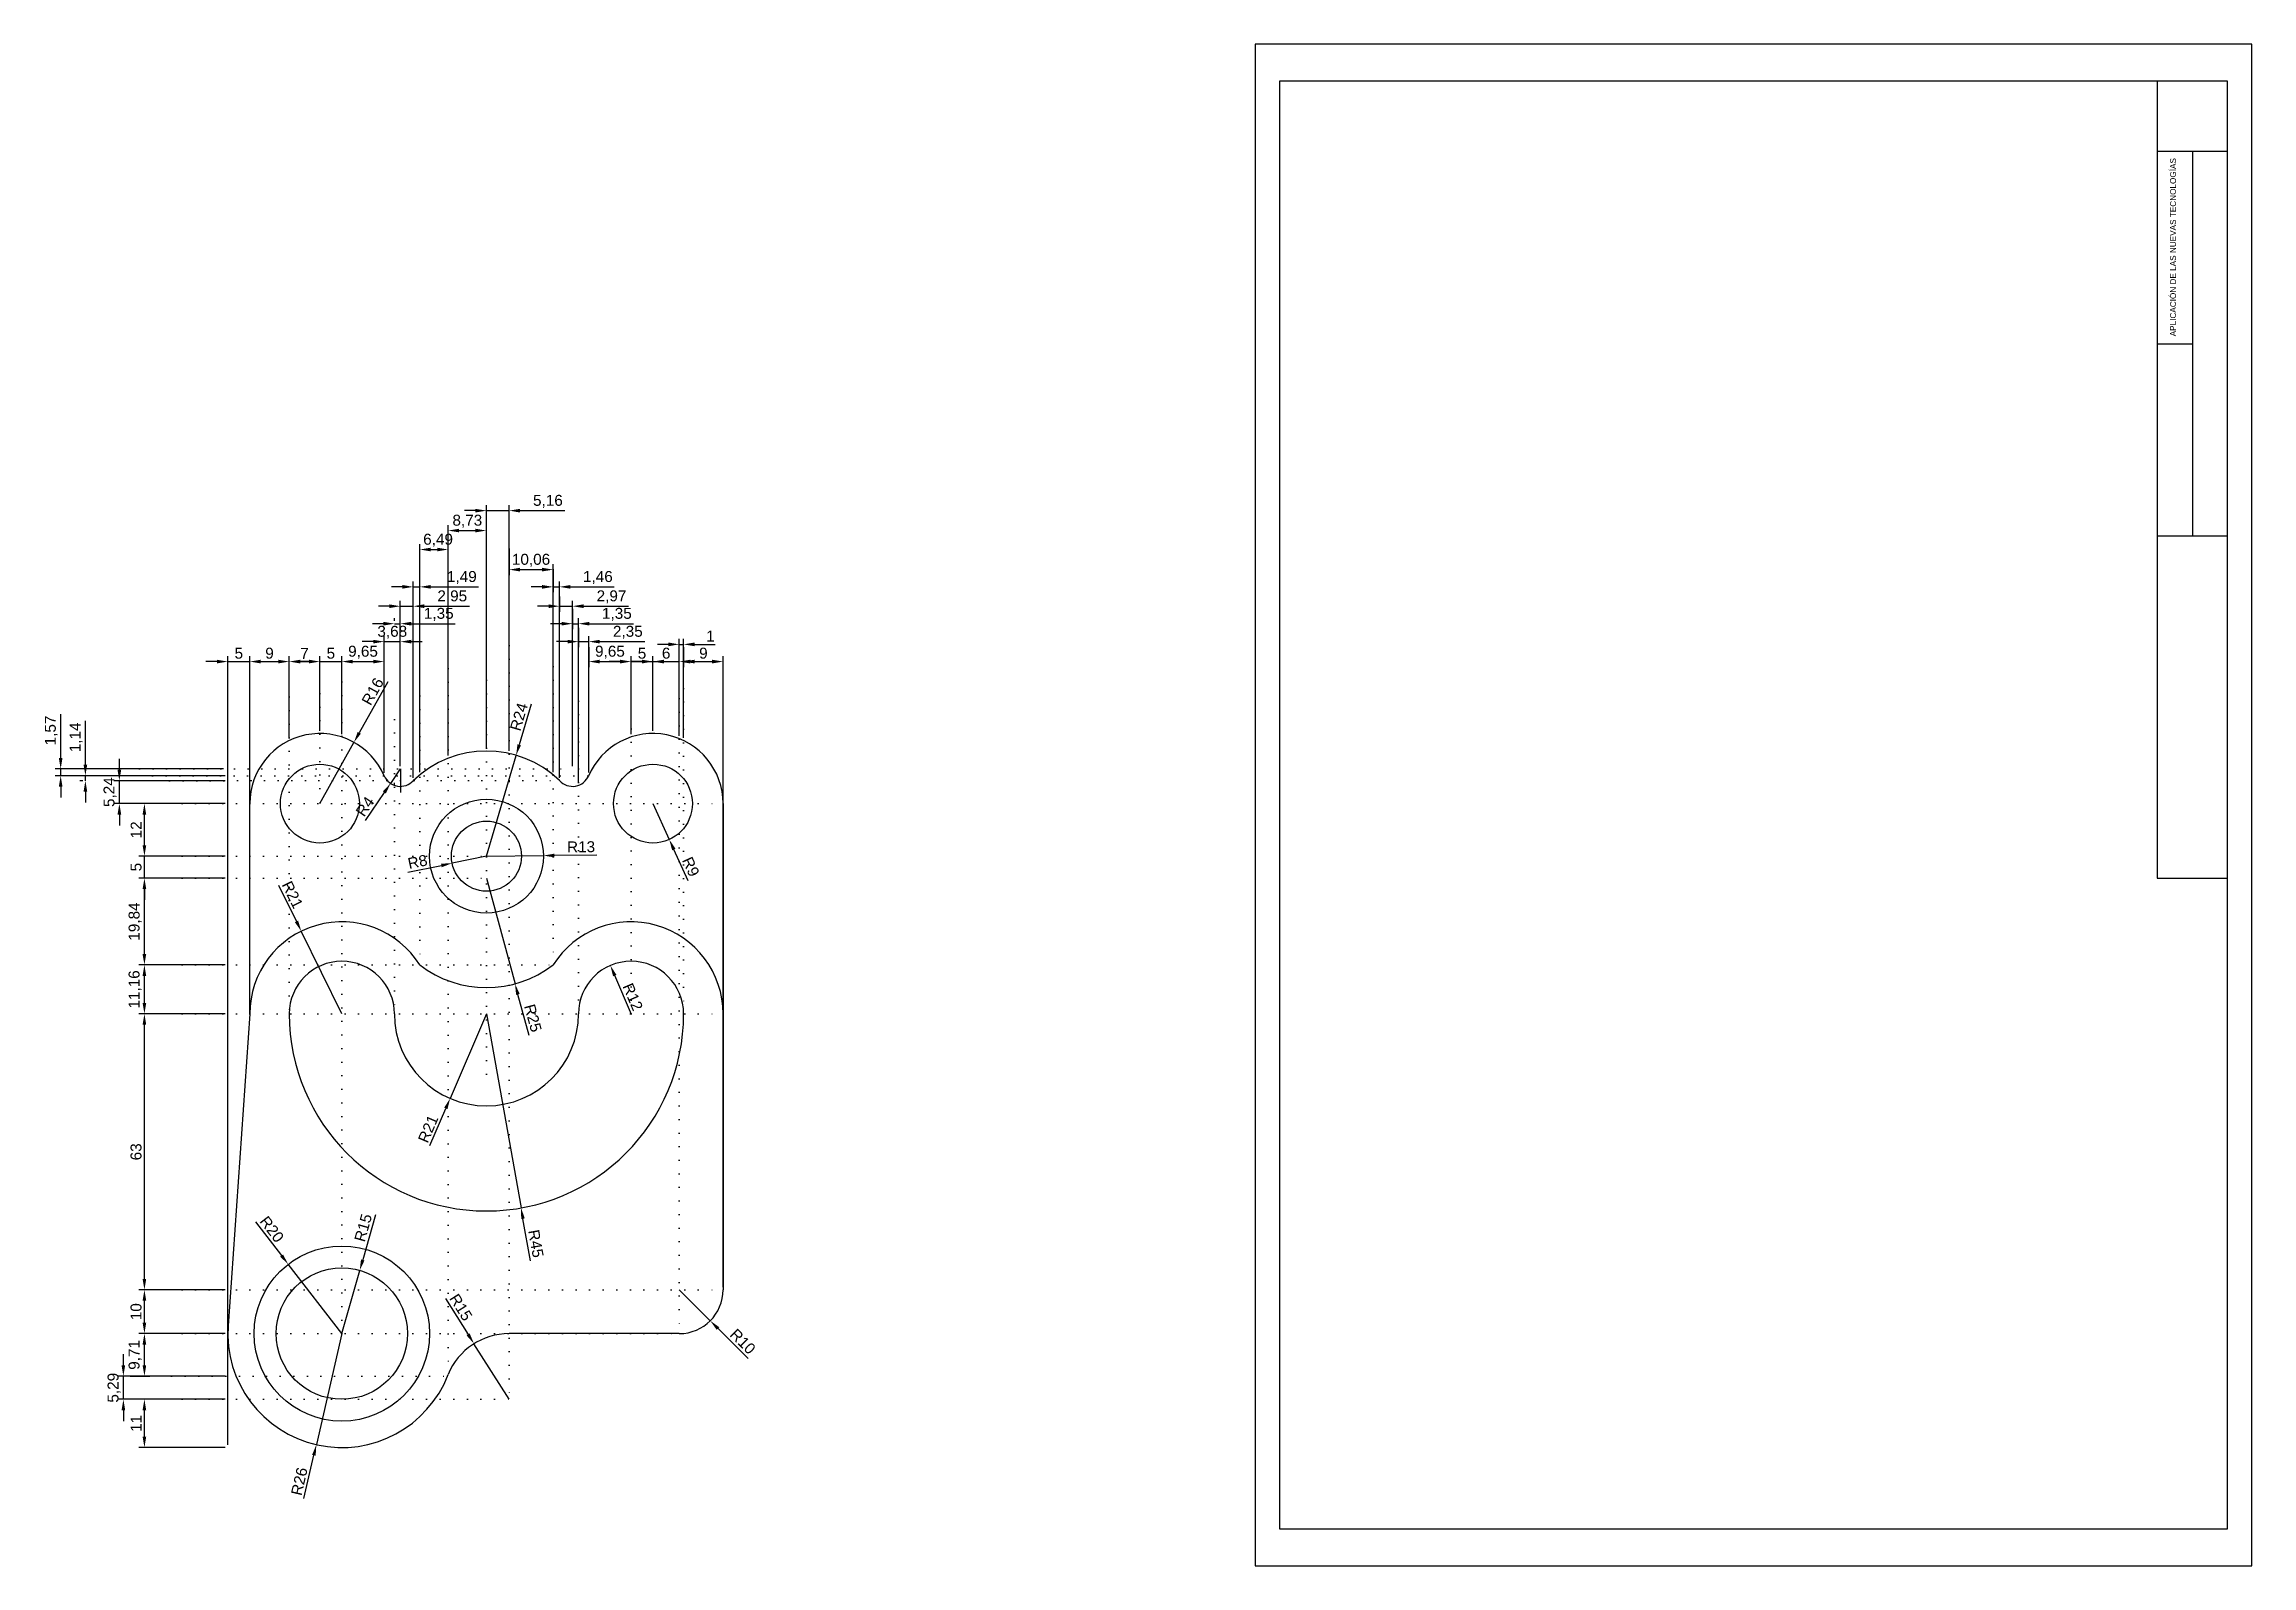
# Model space of a CAD drawing. Header units: millimetres. Extents: x -42 to 462, y -27 to 320.
import ezdxf

# ---------------------------------------------------------------- set-up
doc = ezdxf.new("R2010")
doc.units = ezdxf.units.MM
doc.linetypes.add('ACAD_ISO07W100', pattern=[3, 0, -3])
doc.layers.add('CotasInc', color=7, linetype='Continuous')
doc.layers.add('Radius', color=7, linetype='Continuous')
doc.styles.get("Standard").update_dxf_attribs({"font": 'arial.ttf'})
doc.dimstyles.new('ISO-25', dxfattribs={"dimtxt": 2.5, "dimasz": 2.5, "dimexe": 1.25, "dimexo": 0.625, "dimtad": 1, "dimtxsty": 'Standard', "dimcen": 2.5, "dimadec": 0, "dimazin": 0, "dimtfac": 1, "dimtmove": 0, "dimatfit": 3, "dimfxl": 1, "dimarcsym": 0})

msp = doc.modelspace()

# ---------------------------------------------------------------- texts
at = {"insert": (443.16, 253.687), "char_height": 1.3376, "attachment_point": 1, "rotation": 90}
msp.add_mtext_dynamic_manual_height_columns('APLICACIÓN DE LAS NUEVAS TECNOLOGÍAS', width=41.17674, gutter_width=6.688, heights=[1.698], dxfattribs=at)

# ---------------------------------------------------------------- blocks, each defined once
blk = doc.blocks.new('*D1')
at = {"layer": 'Defpoints', "color": 0, "transparency": 16777216}
for p in [(28.77, 160.99), (21, 147)]:
    blk.add_point(p, dxfattribs=at)
at = {"layer": 'Radius', "color": 0, "lineweight": -2, "transparency": 16777216}
for p, q in [((36.47, 174.84), (29.98, 163.17)), ((21, 147), (28.77, 160.99))]:
    blk.add_line(p, q, dxfattribs=at)
at = {"layer": 'Radius', "color": 0, "transparency": 16777216}
blk.add_solid([(29.62, 163.37), (30.35, 162.97), (28.77, 160.99)], dxfattribs=at)
at = {"layer": 'Radius', "color": 0, "transparency": 16777216, "insert": (33.05, 172.61), "char_height": 2.5, "attachment_point": 5, "rotation": 60.9465}
blk.add_mtext('R16', dxfattribs=at)
blk = doc.blocks.new('*D2')
at = {"layer": 'Defpoints', "color": 0, "transparency": 16777216}
for p in [(37.12, 151.63), (39.35, 154.94)]:
    blk.add_point(p, dxfattribs=at)
at = {"layer": 'Radius', "color": 0, "lineweight": -2, "transparency": 16777216}
for p, q in [((39.35, 154.94), (37.12, 151.63)), ((31.37, 143.12), (35.72, 149.56))]:
    blk.add_line(p, q, dxfattribs=at)
at = {"layer": 'Radius', "color": 0, "transparency": 16777216}
blk.add_solid([(35.37, 149.79), (36.06, 149.32), (37.12, 151.63)], dxfattribs=at)
at = {"layer": 'Radius', "color": 0, "transparency": 16777216, "insert": (31.29, 146.35), "char_height": 2.5, "attachment_point": 5, "rotation": 55.9672}
blk.add_mtext('R4', dxfattribs=at)
blk = doc.blocks.new('*D3')
at = {"layer": 'Defpoints', "color": 0, "transparency": 16777216}
for p in [(65.77, 158.02), (59, 135)]:
    blk.add_point(p, dxfattribs=at)
at = {"layer": 'Radius', "color": 0, "lineweight": -2, "transparency": 16777216}
for p, q in [((69.22, 169.74), (66.48, 160.42)), ((59, 135), (65.77, 158.02))]:
    blk.add_line(p, q, dxfattribs=at)
at = {"layer": 'Radius', "color": 0, "transparency": 16777216}
blk.add_solid([(66.08, 160.54), (66.88, 160.31), (65.77, 158.02)], dxfattribs=at)
at = {"layer": 'Radius', "color": 0, "transparency": 16777216, "insert": (66.4, 166.81), "char_height": 2.5, "attachment_point": 5, "rotation": 73.6103}
blk.add_mtext('R24', dxfattribs=at)
blk = doc.blocks.new('*D4')
at = {"layer": 'Defpoints', "color": 0, "transparency": 16777216}
for p in [(59, 135), (72, 135.13)]:
    blk.add_point(p, dxfattribs=at)
at = {"layer": 'Radius', "color": 0, "lineweight": -2, "transparency": 16777216}
for p, q in [((59, 135), (72, 135.13)), ((84.22, 135.26), (74.5, 135.16))]:
    blk.add_line(p, q, dxfattribs=at)
at = {"layer": 'Radius', "color": 0, "transparency": 16777216}
blk.add_solid([(74.49, 135.57), (74.5, 134.74), (72, 135.13)], dxfattribs=at)
at = {"layer": 'Radius', "color": 0, "transparency": 16777216, "insert": (80.59, 137.12), "char_height": 2.5, "attachment_point": 5, "rotation": 0.5805}
blk.add_mtext('R13', dxfattribs=at)
blk = doc.blocks.new('*D5')
at = {"layer": 'Defpoints', "color": 0, "transparency": 16777216}
for p in [(51.16, 133.39), (59, 135)]:
    blk.add_point(p, dxfattribs=at)
at = {"layer": 'Radius', "color": 0, "lineweight": -2, "transparency": 16777216}
for p, q in [((41.09, 131.32), (48.72, 132.88)), ((59, 135), (51.16, 133.39))]:
    blk.add_line(p, q, dxfattribs=at)
at = {"layer": 'Radius', "color": 0, "transparency": 16777216}
blk.add_solid([(48.63, 133.29), (48.8, 132.48), (51.16, 133.39)], dxfattribs=at)
at = {"layer": 'Radius', "color": 0, "transparency": 16777216, "insert": (43.29, 133.71), "char_height": 2.5, "attachment_point": 5, "rotation": 11.6225}
blk.add_mtext('R8', dxfattribs=at)
blk = doc.blocks.new('*D6')
at = {"layer": 'Defpoints', "color": 0, "transparency": 16777216}
for p in [(59, 130), (65.52, 105.87)]:
    blk.add_point(p, dxfattribs=at)
at = {"layer": 'Radius', "color": 0, "lineweight": -2, "transparency": 16777216}
for p, q in [((59, 130), (65.52, 105.87)), ((68.72, 94.05), (66.18, 103.45))]:
    blk.add_line(p, q, dxfattribs=at)
at = {"layer": 'Radius', "color": 0, "transparency": 16777216}
blk.add_solid([(66.58, 103.56), (65.77, 103.34), (65.52, 105.87)], dxfattribs=at)
at = {"layer": 'Radius', "color": 0, "transparency": 16777216, "insert": (69.61, 98.04), "char_height": 2.5, "attachment_point": 5, "rotation": 285.1244}
blk.add_mtext('R25', dxfattribs=at)
blk = doc.blocks.new('*D7')
at = {"layer": 'Defpoints', "color": 0, "transparency": 16777216}
for p in [(16.76, 117.86), (26, 99)]:
    blk.add_point(p, dxfattribs=at)
at = {"layer": 'Radius', "color": 0, "lineweight": -2, "transparency": 16777216}
for p, q in [((11.59, 128.4), (15.66, 120.1)), ((26, 99), (16.76, 117.86))]:
    blk.add_line(p, q, dxfattribs=at)
at = {"layer": 'Radius', "color": 0, "transparency": 16777216}
blk.add_solid([(16.03, 120.28), (15.28, 119.92), (16.76, 117.86)], dxfattribs=at)
at = {"layer": 'Radius', "color": 0, "transparency": 16777216, "insert": (14.76, 126.2), "char_height": 2.5, "attachment_point": 5, "rotation": 296.1123}
blk.add_mtext('R21', dxfattribs=at)
blk = doc.blocks.new('*D8')
at = {"layer": 'Defpoints', "color": 0, "transparency": 16777216}
for p in [(59, 99), (50.72, 79.7)]:
    blk.add_point(p, dxfattribs=at)
at = {"layer": 'Radius', "color": 0, "lineweight": -2, "transparency": 16777216}
for p, q in [((59, 99), (50.72, 79.7)), ((46.09, 68.91), (49.73, 77.4))]:
    blk.add_line(p, q, dxfattribs=at)
at = {"layer": 'Radius', "color": 0, "transparency": 16777216}
blk.add_solid([(49.35, 77.57), (50.11, 77.24), (50.72, 79.7)], dxfattribs=at)
at = {"layer": 'Radius', "color": 0, "transparency": 16777216, "insert": (45.69, 72.75), "char_height": 2.5, "attachment_point": 5, "rotation": 66.772}
blk.add_mtext('R21', dxfattribs=at)
blk = doc.blocks.new('*D9')
at = {"layer": 'Defpoints', "color": 0, "transparency": 16777216}
for p in [(59, 99), (66.9, 54.7)]:
    blk.add_point(p, dxfattribs=at)
at = {"layer": 'Radius', "color": 0, "lineweight": -2, "transparency": 16777216}
for p, q in [((59, 99), (66.9, 54.7)), ((69.06, 42.65), (67.34, 52.24))]:
    blk.add_line(p, q, dxfattribs=at)
at = {"layer": 'Radius', "color": 0, "transparency": 16777216}
blk.add_solid([(67.75, 52.31), (66.93, 52.17), (66.9, 54.7)], dxfattribs=at)
at = {"layer": 'Radius', "color": 0, "transparency": 16777216, "insert": (70.29, 46.55), "char_height": 2.5, "attachment_point": 5, "rotation": 280.1171}
blk.add_mtext('R45', dxfattribs=at)
blk = doc.blocks.new('*D10')
at = {"layer": 'Defpoints', "color": 0, "transparency": 16777216}
for p in [(56.16, 23.69), (64.15, 11)]:
    blk.add_point(p, dxfattribs=at)
at = {"layer": 'Radius', "color": 0, "lineweight": -2, "transparency": 16777216}
for p, q in [((49.63, 34.05), (54.82, 25.8)), ((64.15, 11), (56.16, 23.69))]:
    blk.add_line(p, q, dxfattribs=at)
at = {"layer": 'Radius', "color": 0, "transparency": 16777216}
blk.add_solid([(55.18, 26.03), (54.47, 25.58), (56.16, 23.69)], dxfattribs=at)
at = {"layer": 'Radius', "color": 0, "transparency": 16777216, "insert": (53.17, 32), "char_height": 2.5, "attachment_point": 5, "rotation": 302.2211}
blk.add_mtext('R15', dxfattribs=at)
blk = doc.blocks.new('*D11')
at = {"layer": 'Defpoints', "color": 0, "transparency": 16777216}
for p in [(103, 36), (110.07, 28.93)]:
    blk.add_point(p, dxfattribs=at)
at = {"layer": 'Radius', "color": 0, "lineweight": -2, "transparency": 16777216}
for p, q in [((103, 36), (110.07, 28.93)), ((118.71, 20.29), (111.84, 27.16))]:
    blk.add_line(p, q, dxfattribs=at)
at = {"layer": 'Radius', "color": 0, "transparency": 16777216}
blk.add_solid([(112.13, 27.46), (111.54, 26.87), (110.07, 28.93)], dxfattribs=at)
at = {"layer": 'Radius', "color": 0, "transparency": 16777216, "insert": (117.5, 24.19), "char_height": 2.5, "attachment_point": 5, "rotation": 315}
blk.add_mtext('R10', dxfattribs=at)
blk = doc.blocks.new('*D12')
at = {"layer": 'Defpoints', "color": 0, "transparency": 16777216}
for p in [(30.09, 40.43), (26, 26)]:
    blk.add_point(p, dxfattribs=at)
at = {"layer": 'Radius', "color": 0, "lineweight": -2, "transparency": 16777216}
for p, q in [((33.7, 53.14), (30.78, 42.84)), ((26, 26), (30.09, 40.43))]:
    blk.add_line(p, q, dxfattribs=at)
at = {"layer": 'Radius', "color": 0, "transparency": 16777216}
blk.add_solid([(30.38, 42.95), (31.18, 42.72), (30.09, 40.43)], dxfattribs=at)
at = {"layer": 'Radius', "color": 0, "transparency": 16777216, "insert": (30.88, 50.17), "char_height": 2.5, "attachment_point": 5, "rotation": 74.1579}
blk.add_mtext('R15', dxfattribs=at)
blk = doc.blocks.new('*D13')
at = {"layer": 'Defpoints', "color": 0, "transparency": 16777216}
for p in [(26, 26), (20.19, 0.66)]:
    blk.add_point(p, dxfattribs=at)
at = {"layer": 'Radius', "color": 0, "lineweight": -2, "transparency": 16777216}
for p, q in [((26, 26), (20.19, 0.66)), ((17.35, -11.68), (19.63, -1.78))]:
    blk.add_line(p, q, dxfattribs=at)
at = {"layer": 'Radius', "color": 0, "transparency": 16777216}
blk.add_solid([(19.22, -1.69), (20.03, -1.87), (20.19, 0.66)], dxfattribs=at)
at = {"layer": 'Radius', "color": 0, "transparency": 16777216, "insert": (16.31, -7.74), "char_height": 2.5, "attachment_point": 5, "rotation": 77.079}
blk.add_mtext('R26', dxfattribs=at)
blk = doc.blocks.new('*D45')
at = {"layer": 'Defpoints', "color": 0, "transparency": 16777216}
for p in [(87.29, 110.04), (92, 99)]:
    blk.add_point(p, dxfattribs=at)
at = {"layer": 'Radius', "color": 0, "lineweight": -2, "transparency": 16777216}
blk.add_line((92.08, 98.82), (88.27, 107.74), dxfattribs=at)
at = {"layer": 'Radius', "color": 0, "transparency": 16777216}
blk.add_solid([(88.66, 107.9), (87.89, 107.58), (87.29, 110.04)], dxfattribs=at)
at = {"layer": 'Radius', "color": 0, "transparency": 16777216, "insert": (92.4, 102.87), "char_height": 2.5, "attachment_point": 5, "rotation": 293.0876}
blk.add_mtext('R12', dxfattribs=at)
blk = doc.blocks.new('*D63')
at = {"layer": 'CotasInc', "color": 0, "lineweight": -2, "transparency": 16777216}
for p, q in [((-0.63, 11), (-20.29, 11)), ((-19.04, 2.5), (-19.04, 8.5)), ((-0.63, 0), (-20.29, 0))]:
    blk.add_line(p, q, dxfattribs=at)
at = {"layer": 'CotasInc', "color": 0, "transparency": 16777216}
for points in [[(-19.46, 8.5), (-18.63, 8.5), (-19.04, 11)], [(-19.46, 2.5), (-18.63, 2.5), (-19.04, 0)]]:
    blk.add_solid(points, dxfattribs=at)
at = {"layer": 'Defpoints', "color": 0, "transparency": 16777216}
for p in [(-19.04, 11), (0, 11), (0, 0)]:
    blk.add_point(p, dxfattribs=at)
at = {"layer": 'CotasInc', "color": 0, "transparency": 16777216, "insert": (-20.92, 5.5), "char_height": 2.5, "attachment_point": 5, "rotation": 90}
blk.add_mtext('11', dxfattribs=at)
blk = doc.blocks.new('*D64')
at = {"layer": 'CotasInc', "color": 0, "lineweight": -2, "transparency": 16777216}
for p, q in [((-23.84, 18.79), (-23.84, 21.29)), ((-0.63, 16.29), (-25.09, 16.29)), ((-23.84, 11), (-23.84, 16.29)), ((-19.67, 11), (-25.09, 11)), ((-23.84, 8.5), (-23.84, 6))]:
    blk.add_line(p, q, dxfattribs=at)
at = {"layer": 'CotasInc', "color": 0, "transparency": 16777216}
for points in [[(-24.26, 18.79), (-23.43, 18.79), (-23.84, 16.29)], [(-24.26, 8.5), (-23.43, 8.5), (-23.84, 11)]]:
    blk.add_solid(points, dxfattribs=at)
at = {"layer": 'Defpoints', "color": 0, "transparency": 16777216}
for p in [(-23.84, 16.29), (0, 16.29), (-19.04, 11)]:
    blk.add_point(p, dxfattribs=at)
at = {"layer": 'CotasInc', "color": 0, "transparency": 16777216, "insert": (-25.97, 13.64), "char_height": 2.5, "attachment_point": 5, "rotation": 90}
blk.add_mtext('5,29', dxfattribs=at)
blk = doc.blocks.new('*D65')
at = {"layer": 'CotasInc', "color": 0, "lineweight": -2, "transparency": 16777216}
for p, q in [((-0.63, 26), (-20.29, 26)), ((-19.04, 18.79), (-19.04, 23.5)), ((-22.33, 16.29), (-17.79, 16.29))]:
    blk.add_line(p, q, dxfattribs=at)
at = {"layer": 'CotasInc', "color": 0, "transparency": 16777216}
for points in [[(-19.46, 23.5), (-18.63, 23.5), (-19.04, 26)], [(-19.46, 18.79), (-18.63, 18.79), (-19.04, 16.29)]]:
    blk.add_solid(points, dxfattribs=at)
at = {"layer": 'Defpoints', "color": 0, "transparency": 16777216}
for p in [(-19.04, 26), (0, 26), (-22.96, 16.29)]:
    blk.add_point(p, dxfattribs=at)
at = {"layer": 'CotasInc', "color": 0, "transparency": 16777216, "insert": (-21.17, 21.14), "char_height": 2.5, "attachment_point": 5, "rotation": 90}
blk.add_mtext('9,71', dxfattribs=at)
blk = doc.blocks.new('*D66')
at = {"layer": 'CotasInc', "color": 0, "lineweight": -2, "transparency": 16777216}
for p, q in [((-0.63, 36), (-20.29, 36)), ((-19.04, 28.5), (-19.04, 33.5)), ((-19.67, 26), (-20.29, 26))]:
    blk.add_line(p, q, dxfattribs=at)
at = {"layer": 'CotasInc', "color": 0, "transparency": 16777216}
for points in [[(-19.46, 33.5), (-18.63, 33.5), (-19.04, 36)], [(-19.46, 28.5), (-18.63, 28.5), (-19.04, 26)]]:
    blk.add_solid(points, dxfattribs=at)
at = {"layer": 'Defpoints', "color": 0, "transparency": 16777216}
for p in [(-19.04, 36), (0, 36), (-19.04, 26)]:
    blk.add_point(p, dxfattribs=at)
at = {"layer": 'CotasInc', "color": 0, "transparency": 16777216, "insert": (-20.94, 31), "char_height": 2.5, "attachment_point": 5, "rotation": 90}
blk.add_mtext('10', dxfattribs=at)
blk = doc.blocks.new('*D67')
at = {"layer": 'CotasInc', "color": 0, "lineweight": -2, "transparency": 16777216}
for p, q in [((-0.63, 99), (-20.29, 99)), ((-19.04, 38.5), (-19.04, 96.5)), ((-19.67, 36), (-20.29, 36))]:
    blk.add_line(p, q, dxfattribs=at)
at = {"layer": 'CotasInc', "color": 0, "transparency": 16777216}
for points in [[(-19.46, 96.5), (-18.63, 96.5), (-19.04, 99)], [(-19.46, 38.5), (-18.63, 38.5), (-19.04, 36)]]:
    blk.add_solid(points, dxfattribs=at)
at = {"layer": 'Defpoints', "color": 0, "transparency": 16777216}
for p in [(-19.04, 99), (0, 99), (-19.04, 36)]:
    blk.add_point(p, dxfattribs=at)
at = {"layer": 'CotasInc', "color": 0, "transparency": 16777216, "insert": (-20.94, 67.5), "char_height": 2.5, "attachment_point": 5, "rotation": 90}
blk.add_mtext('63', dxfattribs=at)
blk = doc.blocks.new('*D68')
at = {"layer": 'CotasInc', "color": 0, "lineweight": -2, "transparency": 16777216}
for p, q in [((-0.63, 110.16), (-20.29, 110.16)), ((-19.04, 101.5), (-19.04, 107.66)), ((-19.67, 99), (-20.29, 99))]:
    blk.add_line(p, q, dxfattribs=at)
at = {"layer": 'CotasInc', "color": 0, "transparency": 16777216}
for points in [[(-19.46, 107.66), (-18.63, 107.66), (-19.04, 110.16)], [(-19.46, 101.5), (-18.63, 101.5), (-19.04, 99)]]:
    blk.add_solid(points, dxfattribs=at)
at = {"layer": 'Defpoints', "color": 0, "transparency": 16777216}
for p in [(-19.04, 110.16), (0, 110.16), (-19.04, 99)]:
    blk.add_point(p, dxfattribs=at)
at = {"layer": 'CotasInc', "color": 0, "transparency": 16777216, "insert": (-21.17, 104.58), "char_height": 2.5, "attachment_point": 5, "rotation": 90}
blk.add_mtext('11,16', dxfattribs=at)
blk = doc.blocks.new('*D69')
at = {"layer": 'CotasInc', "color": 0, "lineweight": -2, "transparency": 16777216}
for p, q in [((-0.63, 130), (-20.29, 130)), ((-19.04, 112.66), (-19.04, 127.5)), ((-19.67, 110.16), (-20.29, 110.16))]:
    blk.add_line(p, q, dxfattribs=at)
at = {"layer": 'CotasInc', "color": 0, "transparency": 16777216}
for points in [[(-19.46, 127.5), (-18.63, 127.5), (-19.04, 130)], [(-19.46, 112.66), (-18.63, 112.66), (-19.04, 110.16)]]:
    blk.add_solid(points, dxfattribs=at)
at = {"layer": 'Defpoints', "color": 0, "transparency": 16777216}
for p in [(-19.04, 130), (0, 130), (-19.04, 110.16)]:
    blk.add_point(p, dxfattribs=at)
at = {"layer": 'CotasInc', "color": 0, "transparency": 16777216, "insert": (-21.17, 120.08), "char_height": 2.5, "attachment_point": 5, "rotation": 90}
blk.add_mtext('19,84', dxfattribs=at)
blk = doc.blocks.new('*D70')
at = {"layer": 'CotasInc', "color": 0, "lineweight": -2, "transparency": 16777216}
for p, q in [((-19.04, 137.5), (-19.04, 140)), ((-0.63, 135), (-20.29, 135)), ((-19.04, 130), (-19.04, 135)), ((-19.67, 130), (-20.29, 130)), ((-19.04, 127.5), (-19.04, 125))]:
    blk.add_line(p, q, dxfattribs=at)
at = {"layer": 'CotasInc', "color": 0, "transparency": 16777216}
for points in [[(-19.46, 137.5), (-18.63, 137.5), (-19.04, 135)], [(-19.46, 127.5), (-18.63, 127.5), (-19.04, 130)]]:
    blk.add_solid(points, dxfattribs=at)
at = {"layer": 'Defpoints', "color": 0, "transparency": 16777216}
for p in [(-19.04, 135), (0, 135), (-19.04, 130)]:
    blk.add_point(p, dxfattribs=at)
at = {"layer": 'CotasInc', "color": 0, "transparency": 16777216, "insert": (-20.94, 132.5), "char_height": 2.5, "attachment_point": 5, "rotation": 90}
blk.add_mtext('5', dxfattribs=at)
blk = doc.blocks.new('*D71')
at = {"layer": 'CotasInc', "color": 0, "lineweight": -2, "transparency": 16777216}
for p, q in [((-0.63, 147), (-20.29, 147)), ((-19.04, 137.5), (-19.04, 144.5)), ((-19.67, 135), (-20.29, 135))]:
    blk.add_line(p, q, dxfattribs=at)
at = {"layer": 'CotasInc', "color": 0, "transparency": 16777216}
for points in [[(-19.46, 144.5), (-18.63, 144.5), (-19.04, 147)], [(-19.46, 137.5), (-18.63, 137.5), (-19.04, 135)]]:
    blk.add_solid(points, dxfattribs=at)
at = {"layer": 'Defpoints', "color": 0, "transparency": 16777216}
for p in [(-19.04, 147), (0, 147), (-19.04, 135)]:
    blk.add_point(p, dxfattribs=at)
at = {"layer": 'CotasInc', "color": 0, "transparency": 16777216, "insert": (-20.92, 141), "char_height": 2.5, "attachment_point": 5, "rotation": 90}
blk.add_mtext('12', dxfattribs=at)
blk = doc.blocks.new('*D72')
at = {"layer": 'CotasInc', "color": 0, "lineweight": -2, "transparency": 16777216}
for p, q in [((-24.76, 154.74), (-24.76, 157.24)), ((-0.63, 152.24), (-26.01, 152.24)), ((-24.76, 147), (-24.76, 152.24)), ((-19.67, 147), (-26.01, 147)), ((-24.76, 144.5), (-24.76, 142))]:
    blk.add_line(p, q, dxfattribs=at)
at = {"layer": 'CotasInc', "color": 0, "transparency": 16777216}
for points in [[(-25.18, 154.74), (-24.34, 154.74), (-24.76, 152.24)], [(-25.18, 144.5), (-24.34, 144.5), (-24.76, 147)]]:
    blk.add_solid(points, dxfattribs=at)
at = {"layer": 'Defpoints', "color": 0, "transparency": 16777216}
for p in [(-24.76, 152.24), (0, 152.24), (-19.04, 147)]:
    blk.add_point(p, dxfattribs=at)
at = {"layer": 'CotasInc', "color": 0, "transparency": 16777216, "insert": (-26.89, 149.62), "char_height": 2.5, "attachment_point": 5, "rotation": 90}
blk.add_mtext('5,24', dxfattribs=at)
blk = doc.blocks.new('*D73')
at = {"layer": 'CotasInc', "color": 0, "lineweight": -2, "transparency": 16777216}
for p, q in [((-32.51, 155.88), (-32.51, 165.88)), ((-0.63, 153.38), (-33.76, 153.38)), ((-33.13, 152.24), (-33.76, 152.24)), ((-32.51, 152.24), (-32.51, 153.38)), ((-32.51, 149.74), (-32.51, 147.24))]:
    blk.add_line(p, q, dxfattribs=at)
at = {"layer": 'CotasInc', "color": 0, "transparency": 16777216}
for points in [[(-32.92, 155.88), (-32.09, 155.88), (-32.51, 153.38)], [(-32.92, 149.74), (-32.09, 149.74), (-32.51, 152.24)]]:
    blk.add_solid(points, dxfattribs=at)
at = {"layer": 'Defpoints', "color": 0, "transparency": 16777216}
for p in [(-32.51, 153.38), (-32.51, 152.24), (0, 153.38)]:
    blk.add_point(p, dxfattribs=at)
at = {"layer": 'CotasInc', "color": 0, "transparency": 16777216, "insert": (-34.63, 162.13), "char_height": 2.5, "attachment_point": 5, "rotation": 90}
blk.add_mtext('1,14', dxfattribs=at)
blk = doc.blocks.new('*D74')
at = {"layer": 'CotasInc', "color": 0, "lineweight": -2, "transparency": 16777216}
for p, q in [((-38.15, 157.44), (-38.15, 167.45)), ((-0.96, 154.94), (-39.4, 154.94)), ((-33.13, 153.38), (-39.4, 153.38)), ((-38.15, 153.38), (-38.15, 154.94)), ((-38.15, 150.88), (-38.15, 148.38))]:
    blk.add_line(p, q, dxfattribs=at)
at = {"layer": 'CotasInc', "color": 0, "transparency": 16777216}
for points in [[(-38.57, 157.44), (-37.73, 157.44), (-38.15, 154.94)], [(-38.57, 150.88), (-37.73, 150.88), (-38.15, 153.38)]]:
    blk.add_solid(points, dxfattribs=at)
at = {"layer": 'Defpoints', "color": 0, "transparency": 16777216}
for p in [(-38.15, 154.94), (-32.51, 153.38), (-0.34, 154.94)]:
    blk.add_point(p, dxfattribs=at)
at = {"layer": 'CotasInc', "color": 0, "transparency": 16777216, "insert": (-40.28, 163.7), "char_height": 2.5, "attachment_point": 5, "rotation": 90}
blk.add_mtext('1,57', dxfattribs=at)
blk = doc.blocks.new('*D83')
at = {"layer": 'Defpoints', "color": 0, "transparency": 16777216}
for p in [(97, 147), (100.72, 138.8)]:
    blk.add_point(p, dxfattribs=at)
at = {"layer": 'Radius', "color": 0, "lineweight": -2, "transparency": 16777216}
for p, q in [((97, 147), (100.72, 138.8)), ((104.99, 129.39), (101.75, 136.53))]:
    blk.add_line(p, q, dxfattribs=at)
at = {"layer": 'Radius', "color": 0, "transparency": 16777216}
blk.add_solid([(102.13, 136.7), (101.37, 136.36), (100.72, 138.8)], dxfattribs=at)
at = {"layer": 'Radius', "color": 0, "transparency": 16777216, "insert": (105.63, 132.59), "char_height": 2.5, "attachment_point": 5, "rotation": 294.4039}
blk.add_mtext('R9', dxfattribs=at)
blk = doc.blocks.new('*D84')
at = {"layer": 'CotasInc', "color": 0, "lineweight": -2, "transparency": 16777216}
for p, q in [((-2.5, 179.43), (-5, 179.43)), ((0, 0.62), (0, 180.68)), ((0, 179.43), (5, 179.43)), ((5, 99.63), (5, 180.68)), ((7.5, 179.43), (10, 179.43))]:
    blk.add_line(p, q, dxfattribs=at)
at = {"layer": 'CotasInc', "color": 0, "transparency": 16777216}
for points in [[(-2.5, 179.85), (-2.5, 179.01), (0, 179.43)], [(7.5, 179.85), (7.5, 179.01), (5, 179.43)]]:
    blk.add_solid(points, dxfattribs=at)
at = {"layer": 'Defpoints', "color": 0, "transparency": 16777216}
for p in [(5, 179.43), (5, 99), (0, 0)]:
    blk.add_point(p, dxfattribs=at)
at = {"layer": 'CotasInc', "color": 0, "transparency": 16777216, "insert": (2.5, 181.33), "char_height": 2.5, "attachment_point": 5}
blk.add_mtext('5', dxfattribs=at)
blk = doc.blocks.new('*D86')
at = {"layer": 'CotasInc', "color": 0, "lineweight": -2, "transparency": 16777216}
for p, q in [((5, 180.05), (5, 180.68)), ((7.5, 179.43), (11.5, 179.43)), ((14, 162.01), (14, 180.68))]:
    blk.add_line(p, q, dxfattribs=at)
at = {"layer": 'CotasInc', "color": 0, "transparency": 16777216}
for points in [[(7.5, 179.85), (7.5, 179.01), (5, 179.43)], [(11.5, 179.85), (11.5, 179.01), (14, 179.43)]]:
    blk.add_solid(points, dxfattribs=at)
at = {"layer": 'Defpoints', "color": 0, "transparency": 16777216}
for p in [(5, 179.43), (14, 179.43), (14, 161.39)]:
    blk.add_point(p, dxfattribs=at)
at = {"layer": 'CotasInc', "color": 0, "transparency": 16777216, "insert": (9.5, 181.33), "char_height": 2.5, "attachment_point": 5}
blk.add_mtext('9', dxfattribs=at)
blk = doc.blocks.new('*D87')
at = {"layer": 'CotasInc', "color": 0, "lineweight": -2, "transparency": 16777216}
for p, q in [((14, 180.05), (14, 180.68)), ((16.5, 179.43), (18.5, 179.43)), ((21, 163.62), (21, 180.68))]:
    blk.add_line(p, q, dxfattribs=at)
at = {"layer": 'CotasInc', "color": 0, "transparency": 16777216}
for points in [[(16.5, 179.85), (16.5, 179.01), (14, 179.43)], [(18.5, 179.85), (18.5, 179.01), (21, 179.43)]]:
    blk.add_solid(points, dxfattribs=at)
at = {"layer": 'Defpoints', "color": 0, "transparency": 16777216}
for p in [(14, 179.43), (21, 179.43), (21, 163)]:
    blk.add_point(p, dxfattribs=at)
at = {"layer": 'CotasInc', "color": 0, "transparency": 16777216, "insert": (17.5, 181.3), "char_height": 2.5, "attachment_point": 5}
blk.add_mtext('7', dxfattribs=at)
blk = doc.blocks.new('*D88')
at = {"layer": 'CotasInc', "color": 0, "lineweight": -2, "transparency": 16777216}
for p, q in [((18.5, 179.43), (16, 179.43)), ((21, 180.05), (21, 180.68)), ((21, 179.43), (26, 179.43)), ((26, 162.82), (26, 180.68)), ((28.5, 179.43), (31, 179.43))]:
    blk.add_line(p, q, dxfattribs=at)
at = {"layer": 'CotasInc', "color": 0, "transparency": 16777216}
for points in [[(18.5, 179.85), (18.5, 179.01), (21, 179.43)], [(28.5, 179.85), (28.5, 179.01), (26, 179.43)]]:
    blk.add_solid(points, dxfattribs=at)
at = {"layer": 'Defpoints', "color": 0, "transparency": 16777216}
for p in [(21, 179.43), (26, 179.43), (26, 162.2)]:
    blk.add_point(p, dxfattribs=at)
at = {"layer": 'CotasInc', "color": 0, "transparency": 16777216, "insert": (23.5, 181.33), "char_height": 2.5, "attachment_point": 5}
blk.add_mtext('5', dxfattribs=at)
blk = doc.blocks.new('*D90')
at = {"layer": 'CotasInc', "color": 0, "lineweight": -2, "transparency": 16777216}
for p, q in [((35.5, 188.08), (33, 188.08)), ((38, 188.71), (38, 189.33)), ((38, 188.08), (39.35, 188.08)), ((39.35, 155.57), (39.35, 189.33)), ((41.85, 188.08), (51.88, 188.08))]:
    blk.add_line(p, q, dxfattribs=at)
at = {"layer": 'CotasInc', "color": 0, "transparency": 16777216}
for points in [[(35.5, 188.5), (35.5, 187.66), (38, 188.08)], [(41.85, 188.5), (41.85, 187.66), (39.35, 188.08)]]:
    blk.add_solid(points, dxfattribs=at)
at = {"layer": 'Defpoints', "color": 0, "transparency": 16777216}
for p in [(38, 188.08), (39.35, 188.08), (39.35, 154.94)]:
    blk.add_point(p, dxfattribs=at)
at = {"layer": 'CotasInc', "color": 0, "transparency": 16777216, "insert": (48.12, 190.21), "char_height": 2.5, "attachment_point": 5}
blk.add_mtext('1,35', dxfattribs=at)
blk = doc.blocks.new('*D91')
at = {"layer": 'CotasInc', "color": 0, "lineweight": -2, "transparency": 16777216}
for p, q in [((36.85, 192.07), (34.35, 192.07)), ((39.35, 185.71), (39.35, 193.32)), ((39.35, 192.07), (42.3, 192.07)), ((42.3, 152.86), (42.3, 193.32)), ((44.8, 192.07), (55.11, 192.07))]:
    blk.add_line(p, q, dxfattribs=at)
at = {"layer": 'CotasInc', "color": 0, "transparency": 16777216}
for points in [[(36.85, 192.49), (36.85, 191.65), (39.35, 192.07)], [(44.8, 192.49), (44.8, 191.65), (42.3, 192.07)]]:
    blk.add_solid(points, dxfattribs=at)
at = {"layer": 'Defpoints', "color": 0, "transparency": 16777216}
for p in [(42.3, 192.07), (39.35, 185.09), (42.3, 152.24)]:
    blk.add_point(p, dxfattribs=at)
at = {"layer": 'CotasInc', "color": 0, "transparency": 16777216, "insert": (51.2, 194.2), "char_height": 2.5, "attachment_point": 5}
blk.add_mtext('2,95', dxfattribs=at)
blk = doc.blocks.new('*D92')
at = {"layer": 'CotasInc', "color": 0, "lineweight": -2, "transparency": 16777216}
for p, q in [((39.8, 196.49), (37.3, 196.49)), ((42.3, 183.98), (42.3, 197.74)), ((42.3, 196.49), (43.79, 196.49)), ((43.79, 154.19), (43.79, 197.74)), ((46.29, 196.49), (57.15, 196.49))]:
    blk.add_line(p, q, dxfattribs=at)
at = {"layer": 'CotasInc', "color": 0, "transparency": 16777216}
for points in [[(39.8, 196.91), (39.8, 196.07), (42.3, 196.49)], [(46.29, 196.91), (46.29, 196.07), (43.79, 196.49)]]:
    blk.add_solid(points, dxfattribs=at)
at = {"layer": 'Defpoints', "color": 0, "transparency": 16777216}
for p in [(42.3, 196.49), (42.3, 183.36), (43.79, 153.56)]:
    blk.add_point(p, dxfattribs=at)
at = {"layer": 'CotasInc', "color": 0, "transparency": 16777216, "insert": (53.39, 198.62), "char_height": 2.5, "attachment_point": 5}
blk.add_mtext('1,49', dxfattribs=at)
blk = doc.blocks.new('*D94')
at = {"layer": 'Defpoints', "color": 0, "transparency": 16777216}
for p in [(13.78, 41.83), (26, 26)]:
    blk.add_point(p, dxfattribs=at)
at = {"layer": 'Radius', "color": 0, "lineweight": -2, "transparency": 16777216}
for p, q in [((6.32, 51.51), (12.25, 43.81)), ((26, 26), (13.78, 41.83))]:
    blk.add_line(p, q, dxfattribs=at)
at = {"layer": 'Radius', "color": 0, "transparency": 16777216}
blk.add_solid([(12.58, 44.07), (11.92, 43.56), (13.78, 41.83)], dxfattribs=at)
at = {"layer": 'Radius', "color": 0, "transparency": 16777216, "insert": (10.03, 49.81), "char_height": 2.5, "attachment_point": 5, "rotation": 307.6546}
blk.add_mtext('R20', dxfattribs=at)
blk = doc.blocks.new('*D95')
at = {"layer": 'CotasInc', "color": 0, "lineweight": -2, "transparency": 16777216}
for p, q in [((43.79, 154.19), (43.79, 206.26)), ((46.29, 205.01), (47.77, 205.01)), ((50.27, 157.98), (50.27, 206.26))]:
    blk.add_line(p, q, dxfattribs=at)
at = {"layer": 'CotasInc', "color": 0, "transparency": 16777216}
for points in [[(46.29, 205.42), (46.29, 204.59), (43.79, 205.01)], [(47.77, 205.42), (47.77, 204.59), (50.27, 205.01)]]:
    blk.add_solid(points, dxfattribs=at)
at = {"layer": 'Defpoints', "color": 0, "transparency": 16777216}
for p in [(50.27, 205.01), (50.27, 157.36), (43.79, 153.56)]:
    blk.add_point(p, dxfattribs=at)
at = {"layer": 'CotasInc', "color": 0, "transparency": 16777216, "insert": (47.96, 207.13), "char_height": 2.5, "attachment_point": 5}
blk.add_mtext('6,49', dxfattribs=at)
blk = doc.blocks.new('*D96')
at = {"layer": 'CotasInc', "color": 0, "lineweight": -2, "transparency": 16777216}
for p, q in [((50.27, 197.11), (50.27, 210.59)), ((52.77, 209.34), (56.5, 209.34)), ((59, 159.62), (59, 210.59))]:
    blk.add_line(p, q, dxfattribs=at)
at = {"layer": 'CotasInc', "color": 0, "transparency": 16777216}
for points in [[(52.77, 209.76), (52.77, 208.93), (50.27, 209.34)], [(56.5, 209.76), (56.5, 208.93), (59, 209.34)]]:
    blk.add_solid(points, dxfattribs=at)
at = {"layer": 'Defpoints', "color": 0, "transparency": 16777216}
for p in [(59, 209.34), (50.27, 196.49), (59, 159)]:
    blk.add_point(p, dxfattribs=at)
at = {"layer": 'CotasInc', "color": 0, "transparency": 16777216, "insert": (54.64, 211.47), "char_height": 2.5, "attachment_point": 5}
blk.add_mtext('8,73', dxfattribs=at)
blk = doc.blocks.new('*D97')
at = {"layer": 'CotasInc', "color": 0, "lineweight": -2, "transparency": 16777216}
for p, q in [((56.5, 213.89), (54, 213.89)), ((59, 201.74), (59, 215.14)), ((59, 213.89), (64.16, 213.89)), ((64.16, 159.06), (64.16, 215.14)), ((66.66, 213.89), (76.9, 213.89))]:
    blk.add_line(p, q, dxfattribs=at)
at = {"layer": 'CotasInc', "color": 0, "transparency": 16777216}
for points in [[(56.5, 214.3), (56.5, 213.47), (59, 213.89)], [(66.66, 214.3), (66.66, 213.47), (64.16, 213.89)]]:
    blk.add_solid(points, dxfattribs=at)
at = {"layer": 'Defpoints', "color": 0, "transparency": 16777216}
for p in [(64.16, 213.89), (59, 201.11), (64.16, 158.44)]:
    blk.add_point(p, dxfattribs=at)
at = {"layer": 'CotasInc', "color": 0, "transparency": 16777216, "insert": (73.03, 216.01), "char_height": 2.5, "attachment_point": 5}
blk.add_mtext('5,16', dxfattribs=at)
blk = doc.blocks.new('*D98')
at = {"layer": 'CotasInc', "color": 0, "lineweight": -2, "transparency": 16777216}
for p, q in [((64.16, 205.22), (64.16, 199.17)), ((74.21, 154.19), (74.21, 201.67)), ((66.66, 200.42), (71.71, 200.42))]:
    blk.add_line(p, q, dxfattribs=at)
at = {"layer": 'CotasInc', "color": 0, "transparency": 16777216}
for points in [[(66.66, 200.84), (66.66, 200.01), (64.16, 200.42)], [(71.71, 200.84), (71.71, 200.01), (74.21, 200.42)]]:
    blk.add_solid(points, dxfattribs=at)
at = {"layer": 'Defpoints', "color": 0, "transparency": 16777216}
for p in [(64.16, 205.85), (74.21, 200.42), (74.21, 153.56)]:
    blk.add_point(p, dxfattribs=at)
at = {"layer": 'CotasInc', "color": 0, "transparency": 16777216, "insert": (69.18, 202.55), "char_height": 2.5, "attachment_point": 5}
blk.add_mtext('10,06', dxfattribs=at)
blk = doc.blocks.new('*D99')
at = {"layer": 'CotasInc', "color": 0, "lineweight": -2, "transparency": 16777216}
for p, q in [((71.71, 196.49), (69.21, 196.49)), ((74.21, 200.49), (74.21, 195.24)), ((74.21, 196.49), (75.67, 196.49)), ((75.67, 152.89), (75.67, 197.74)), ((78.17, 196.49), (88.18, 196.49))]:
    blk.add_line(p, q, dxfattribs=at)
at = {"layer": 'CotasInc', "color": 0, "transparency": 16777216}
for points in [[(71.71, 196.91), (71.71, 196.07), (74.21, 196.49)], [(78.17, 196.91), (78.17, 196.07), (75.67, 196.49)]]:
    blk.add_solid(points, dxfattribs=at)
at = {"layer": 'Defpoints', "color": 0, "transparency": 16777216}
for p in [(74.21, 201.11), (75.67, 196.49), (75.67, 152.26)]:
    blk.add_point(p, dxfattribs=at)
at = {"layer": 'CotasInc', "color": 0, "transparency": 16777216, "insert": (84.43, 198.62), "char_height": 2.5, "attachment_point": 5}
blk.add_mtext('1,46', dxfattribs=at)
blk = doc.blocks.new('*D100')
at = {"layer": 'CotasInc', "color": 0, "lineweight": -2, "transparency": 16777216}
for p, q in [((73.17, 192.07), (70.67, 192.07)), ((75.67, 194.28), (75.67, 190.82)), ((75.67, 192.07), (78.65, 192.07)), ((78.65, 155.56), (78.65, 193.32)), ((81.15, 192.07), (91.43, 192.07))]:
    blk.add_line(p, q, dxfattribs=at)
at = {"layer": 'CotasInc', "color": 0, "transparency": 16777216}
for points in [[(73.17, 192.49), (73.17, 191.65), (75.67, 192.07)], [(81.15, 192.49), (81.15, 191.65), (78.65, 192.07)]]:
    blk.add_solid(points, dxfattribs=at)
at = {"layer": 'Defpoints', "color": 0, "transparency": 16777216}
for p in [(75.67, 194.9), (78.65, 192.07), (78.65, 154.94)]:
    blk.add_point(p, dxfattribs=at)
at = {"layer": 'CotasInc', "color": 0, "transparency": 16777216, "insert": (87.54, 194.2), "char_height": 2.5, "attachment_point": 5}
blk.add_mtext('2,97', dxfattribs=at)
blk = doc.blocks.new('*D102')
at = {"layer": 'CotasInc', "color": 0, "lineweight": -2, "transparency": 16777216}
for p, q in [((78.65, 191.44), (78.65, 186.83)), ((76.15, 188.08), (73.65, 188.08)), ((78.65, 188.08), (80, 188.08)), ((80, 151.8), (80, 189.33)), ((82.5, 188.08), (92.53, 188.08))]:
    blk.add_line(p, q, dxfattribs=at)
at = {"layer": 'CotasInc', "color": 0, "transparency": 16777216}
for points in [[(76.15, 188.5), (76.15, 187.66), (78.65, 188.08)], [(82.5, 188.5), (82.5, 187.66), (80, 188.08)]]:
    blk.add_solid(points, dxfattribs=at)
at = {"layer": 'Defpoints', "color": 0, "transparency": 16777216}
for p in [(78.65, 192.07), (80, 188.08), (80, 151.18)]:
    blk.add_point(p, dxfattribs=at)
at = {"layer": 'CotasInc', "color": 0, "transparency": 16777216, "insert": (88.76, 190.21), "char_height": 2.5, "attachment_point": 5}
blk.add_mtext('1,35', dxfattribs=at)
blk = doc.blocks.new('*D103')
at = {"layer": 'CotasInc', "color": 0, "lineweight": -2, "transparency": 16777216}
for p, q in [((80, 187.15), (80, 182.73)), ((77.5, 183.98), (75, 183.98)), ((80, 183.98), (82.35, 183.98)), ((82.35, 154.07), (82.35, 185.23)), ((84.85, 183.98), (95.16, 183.98))]:
    blk.add_line(p, q, dxfattribs=at)
at = {"layer": 'CotasInc', "color": 0, "transparency": 16777216}
for points in [[(77.5, 184.4), (77.5, 183.57), (80, 183.98)], [(84.85, 184.4), (84.85, 183.57), (82.35, 183.98)]]:
    blk.add_solid(points, dxfattribs=at)
at = {"layer": 'Defpoints', "color": 0, "transparency": 16777216}
for p in [(80, 187.77), (82.35, 183.98), (82.35, 153.44)]:
    blk.add_point(p, dxfattribs=at)
at = {"layer": 'CotasInc', "color": 0, "transparency": 16777216, "insert": (91.26, 186.11), "char_height": 2.5, "attachment_point": 5}
blk.add_mtext('2,35', dxfattribs=at)
blk = doc.blocks.new('*D106')
at = {"layer": 'CotasInc', "color": 0, "lineweight": -2, "transparency": 16777216}
for p, q in [((94.5, 179.43), (92, 179.43)), ((97, 180.05), (97, 180.68)), ((97, 179.43), (103, 179.43)), ((103, 162.46), (103, 180.68)), ((105.5, 179.43), (108, 179.43))]:
    blk.add_line(p, q, dxfattribs=at)
at = {"layer": 'CotasInc', "color": 0, "transparency": 16777216}
for points in [[(94.5, 179.85), (94.5, 179.01), (97, 179.43)], [(105.5, 179.85), (105.5, 179.01), (103, 179.43)]]:
    blk.add_solid(points, dxfattribs=at)
at = {"layer": 'Defpoints', "color": 0, "transparency": 16777216}
for p in [(97, 179.43), (103, 179.43), (103, 161.83)]:
    blk.add_point(p, dxfattribs=at)
at = {"layer": 'CotasInc', "color": 0, "transparency": 16777216, "insert": (100, 181.33), "char_height": 2.5, "attachment_point": 5}
blk.add_mtext('6', dxfattribs=at)
blk = doc.blocks.new('*D107')
at = {"layer": 'CotasInc', "color": 0, "lineweight": -2, "transparency": 16777216}
for p, q in [((100.5, 183.36), (98, 183.36)), ((103, 178.91), (103, 184.61)), ((103, 183.36), (104, 183.36)), ((104, 162.01), (104, 184.61)), ((106.5, 183.36), (111.17, 183.36))]:
    blk.add_line(p, q, dxfattribs=at)
at = {"layer": 'CotasInc', "color": 0, "transparency": 16777216}
for points in [[(100.5, 183.78), (100.5, 182.94), (103, 183.36)], [(106.5, 183.78), (106.5, 182.94), (104, 183.36)]]:
    blk.add_solid(points, dxfattribs=at)
at = {"layer": 'Defpoints', "color": 0, "transparency": 16777216}
for p in [(104, 183.36), (103, 178.28), (104, 161.39)]:
    blk.add_point(p, dxfattribs=at)
at = {"layer": 'CotasInc', "color": 0, "transparency": 16777216, "insert": (110.09, 185.24), "char_height": 2.5, "attachment_point": 5}
blk.add_mtext('1', dxfattribs=at)
blk = doc.blocks.new('*D108')
at = {"layer": 'CotasInc', "color": 0, "lineweight": -2, "transparency": 16777216}
for p, q in [((104, 182.73), (104, 178.18)), ((106.5, 179.43), (110.5, 179.43)), ((113, 36.62), (113, 180.68))]:
    blk.add_line(p, q, dxfattribs=at)
at = {"layer": 'CotasInc', "color": 0, "transparency": 16777216}
for points in [[(106.5, 179.85), (106.5, 179.01), (104, 179.43)], [(110.5, 179.85), (110.5, 179.01), (113, 179.43)]]:
    blk.add_solid(points, dxfattribs=at)
at = {"layer": 'Defpoints', "color": 0, "transparency": 16777216}
for p in [(104, 183.36), (113, 179.43), (113, 36)]:
    blk.add_point(p, dxfattribs=at)
at = {"layer": 'CotasInc', "color": 0, "transparency": 16777216, "insert": (108.5, 181.33), "char_height": 2.5, "attachment_point": 5}
blk.add_mtext('9', dxfattribs=at)
blk = doc.blocks.new('*D109')
at = {"layer": 'CotasInc', "color": 0, "lineweight": -2, "transparency": 16777216}
for p, q in [((82.35, 182.73), (82.35, 178.18)), ((84.85, 179.43), (89.5, 179.43)), ((92, 162.82), (92, 180.68))]:
    blk.add_line(p, q, dxfattribs=at)
at = {"layer": 'CotasInc', "color": 0, "transparency": 16777216}
for points in [[(84.85, 179.85), (84.85, 179.01), (82.35, 179.43)], [(89.5, 179.85), (89.5, 179.01), (92, 179.43)]]:
    blk.add_solid(points, dxfattribs=at)
at = {"layer": 'Defpoints', "color": 0, "transparency": 16777216}
for p in [(82.35, 183.36), (92, 179.43), (92, 162.2)]:
    blk.add_point(p, dxfattribs=at)
at = {"layer": 'CotasInc', "color": 0, "transparency": 16777216, "insert": (87.18, 181.56), "char_height": 2.5, "attachment_point": 5}
blk.add_mtext('9,65', dxfattribs=at)
blk = doc.blocks.new('*D110')
at = {"layer": 'CotasInc', "color": 0, "lineweight": -2, "transparency": 16777216}
for p, q in [((89.5, 179.43), (87, 179.43)), ((92, 180.05), (92, 180.68)), ((92, 179.43), (97, 179.43)), ((97, 163.62), (97, 180.68)), ((99.5, 179.43), (102, 179.43))]:
    blk.add_line(p, q, dxfattribs=at)
at = {"layer": 'CotasInc', "color": 0, "transparency": 16777216}
for points in [[(89.5, 179.85), (89.5, 179.01), (92, 179.43)], [(99.5, 179.85), (99.5, 179.01), (97, 179.43)]]:
    blk.add_solid(points, dxfattribs=at)
at = {"layer": 'Defpoints', "color": 0, "transparency": 16777216}
for p in [(92, 179.43), (97, 179.43), (97, 163)]:
    blk.add_point(p, dxfattribs=at)
at = {"layer": 'CotasInc', "color": 0, "transparency": 16777216, "insert": (94.5, 181.33), "char_height": 2.5, "attachment_point": 5}
blk.add_mtext('5', dxfattribs=at)
blk = doc.blocks.new('*D111')
at = {"layer": 'CotasInc', "color": 0, "lineweight": -2, "transparency": 16777216}
for p, q in [((26, 180.05), (26, 180.68)), ((28.5, 179.43), (33.17, 179.43)), ((35.67, 154), (35.67, 180.68))]:
    blk.add_line(p, q, dxfattribs=at)
at = {"layer": 'CotasInc', "color": 0, "transparency": 16777216}
for points in [[(28.5, 179.85), (28.5, 179.01), (26, 179.43)], [(33.17, 179.85), (33.17, 179.01), (35.67, 179.43)]]:
    blk.add_solid(points, dxfattribs=at)
at = {"layer": 'Defpoints', "color": 0, "transparency": 16777216}
for p in [(26, 179.43), (35.67, 179.43), (35.67, 153.38)]:
    blk.add_point(p, dxfattribs=at)
at = {"layer": 'CotasInc', "color": 0, "transparency": 16777216, "insert": (30.84, 181.56), "char_height": 2.5, "attachment_point": 5}
blk.add_mtext('9,65', dxfattribs=at)
blk = doc.blocks.new('*D112')
at = {"layer": 'CotasInc', "color": 0, "lineweight": -2, "transparency": 16777216}
for p, q in [((33.17, 183.98), (30.67, 183.98)), ((35.67, 180.05), (35.67, 185.23)), ((35.67, 183.98), (39.35, 183.98)), ((39.35, 155.57), (39.35, 185.23)), ((41.85, 183.98), (44.35, 183.98))]:
    blk.add_line(p, q, dxfattribs=at)
at = {"layer": 'CotasInc', "color": 0, "transparency": 16777216}
for points in [[(33.17, 184.4), (33.17, 183.57), (35.67, 183.98)], [(41.85, 184.4), (41.85, 183.57), (39.35, 183.98)]]:
    blk.add_solid(points, dxfattribs=at)
at = {"layer": 'Defpoints', "color": 0, "transparency": 16777216}
for p in [(39.35, 183.98), (35.67, 179.43), (39.35, 154.94)]:
    blk.add_point(p, dxfattribs=at)
at = {"layer": 'CotasInc', "color": 0, "transparency": 16777216, "insert": (37.51, 186.11), "char_height": 2.5, "attachment_point": 5}
blk.add_mtext('3,68', dxfattribs=at)

# ---------------------------------------------------------------- dimensions: what is measured, and where the dimension line sits
at = {"layer": 'CotasInc'}
for base, p1, p2, picture, middle in [((64.155, 213.885476002), (59, 201.113155969), (64.155, 158.43983735), '*D97', (73.026077763, 216.01286345)), ((59, 209.345), (50.274, 196.49), (59, 159), '*D96', (54.637, 211.472)), ((74.211, 200.424), (64.155, 205.847), (74.211, 153.564), '*D98', (69.183, 202.552)), ((75.674, 196.49), (74.211, 201.113), (75.674, 152.262), '*D99', (84.428, 198.617)), ((39.3547, 188.0808), (38, 188.0808), (39.3547, 154.9433), '*D90', (48.1183, 190.2082)), ((42.301, 192.07), (39.355, 185.086), (42.301, 152.237), '*D91', (51.203, 194.197)), ((78.645, 192.07), (75.674, 194.903), (78.645, 154.94), '*D100', (87.539, 194.197)), ((80, 188.0808), (78.6453, 192.0698), (80, 151.1764), '*D102', (88.7636, 190.2082)), ((82.3547, 183.9837), (80, 187.7724), (82.3547, 153.4433), '*D103', (91.2574, 186.1111)), ((104, 183.359), (103, 178.284), (104, 161.387), '*D107', (110.085, 185.239)), ((5, 179.43), (0, 0), (5, 99), '*D84', (2.5, 181.326)), ((14, 179.43), (5, 179.43), (14, 161.388), '*D86', (9.5, 181.331)), ((21, 179.43), (14, 179.43), (21, 163), '*D87', (17.5, 181.305)), ((26, 179.43), (21, 179.43), (26, 162.199), '*D88', (23.5, 181.326)), ((92, 179.4296), (82.3547, 183.3587), (92, 162.1987), '*D109', (87.1774, 181.5569)), ((97, 179.43), (92, 179.43), (97, 163), '*D110', (94.5, 181.326)), ((113, 179.43), (104, 183.359), (113, 36), '*D108', (108.5, 181.331))]:
    dim = msp.add_linear_dim(base=base, p1=p1, p2=p2, dimstyle='ISO-25', dxfattribs=at)
    dim.commit()
    dim.dimension.update_dxf_attribs({"geometry": picture, "text_midpoint": middle})
for base, p1, p2, picture, middle in [((50.2745, 205.0068), (43.7893, 153.5643), (50.2745, 157.3577), '*D95', (47.9598, 205.0068)), ((42.301, 196.49), (43.789, 153.564), (42.301, 183.359), '*D92', (53.391, 196.49)), ((39.355, 183.984), (35.674, 179.43), (39.355, 154.943), '*D112', (37.514, 183.984)), ((103, 179.43), (97, 179.43), (103, 161.832), '*D106', (100, 179.43))]:
    dim = msp.add_linear_dim(base=base, p1=p1, p2=p2, dimstyle='ISO-25', dxfattribs=at)
    dim.commit()
    dim.dimension.update_dxf_attribs({"geometry": picture, "text_midpoint": middle, "dimtype": 160})
dim = msp.add_linear_dim(base=(35.674, 179.43), p1=(26, 179.43), p2=(35.674, 153.377), text='9,65', dimstyle='ISO-25', dxfattribs=at)
dim.commit()
dim.dimension.update_dxf_attribs({"geometry": '*D111', "text_midpoint": (30.837, 181.557)})
for base, p1, p2, picture, middle in [((-38.15, 154.943), (-32.507, 153.377), (-0.335, 154.943), '*D74', (-40.278, 163.698)), ((-32.507, 153.377), (-32.507, 152.237), (0, 153.377), '*D73', (-34.635, 162.126)), ((-19.042, 147), (-19.042, 135), (0, 147), '*D71', (-20.922, 141)), ((-19.042, 135), (-19.042, 130), (0, 135), '*D70', (-20.938, 132.5)), ((-19.042, 130), (-19.042, 110.16), (0, 130), '*D69', (-21.17, 120.08)), ((-19.042, 110.16), (-19.042, 99), (0, 110.16), '*D68', (-21.17, 104.58)), ((-19.042, 99), (-19.042, 36), (0, 99), '*D67', (-20.944, 67.5)), ((-19.042, 36), (-19.042, 26), (0, 36), '*D66', (-20.944, 31)), ((-19.042, 26), (-22.959, 16.289), (0, 26), '*D65', (-21.17, 21.145)), ((-19.042, 11), (0, 0), (0, 11), '*D63', (-20.922, 5.5))]:
    dim = msp.add_linear_dim(base=base, p1=p1, p2=p2, angle=90, dimstyle='ISO-25', dxfattribs=at)
    dim.commit()
    dim.dimension.update_dxf_attribs({"geometry": picture, "text_midpoint": middle})
for base, p1, p2, picture, middle in [((-24.758, 152.237), (-19.042, 147), (0, 152.237), '*D72', (-24.758, 149.619)), ((-23.844, 16.289), (-19.042, 11), (0, 16.289), '*D64', (-23.844, 13.645))]:
    dim = msp.add_linear_dim(base=base, p1=p1, p2=p2, angle=90, dimstyle='ISO-25', dxfattribs=at)
    dim.commit()
    dim.dimension.update_dxf_attribs({"geometry": picture, "text_midpoint": middle, "dimtype": 160})
at = {"layer": 'Radius'}
for center, mpoint, picture, middle in [((21, 147), (28.77, 160.987), '*D1', (34.712, 171.682)), ((97, 147), (100.718, 138.804), '*D83', (103.896, 131.801)), ((92, 99), (87.294, 110.039), '*D45', (90.666, 102.129)), ((26, 26), (30.095, 40.43), '*D12', (32.712, 49.654)), ((26, 26), (20.186, 0.658), '*D13', (18.162, -8.165))]:
    dim = msp.add_radius_dim(center=center, mpoint=mpoint, dimstyle='ISO-25', dxfattribs=at)
    dim.commit()
    dim.dimension.update_dxf_attribs({"geometry": picture, "text_midpoint": middle, "dimtype": 164})
for center, mpoint, picture, middle in [((59, 135), (65.772, 158.025), '*D3', (66.397, 166.812)), ((39.355, 154.943), (37.116, 151.628), '*D2', (31.289, 146.35)), ((59, 135), (71.999, 135.132), '*D4', (80.591, 137.121)), ((59, 135), (51.164, 133.388), '*D5', (43.294, 133.711)), ((26, 99), (16.757, 117.857), '*D7', (14.761, 126.2)), ((59, 130), (65.523, 105.866), '*D6', (69.608, 98.039)), ((59, 99), (50.718, 79.702), '*D8', (45.689, 72.752)), ((59, 99), (66.905, 54.7), '*D9', (70.286, 46.546)), ((26, 26), (13.782, 41.834), '*D94', (10.029, 49.81)), ((64.155, 11), (56.157, 23.69), '*D10', (53.169, 31.997)), ((103, 36), (110.071, 28.929), '*D11', (117.502, 24.187))]:
    dim = msp.add_radius_dim(center=center, mpoint=mpoint, dimstyle='ISO-25', dxfattribs=at)
    dim.commit()
    dim.dimension.update_dxf_attribs({"geometry": picture, "text_midpoint": middle})

# ---------------------------------------------------------------- linework, layer by layer
for p, q in [((440.215, 311.921), (440.215, 130.007)), ((440.215, 311.921), (440.215, 208.123)), ((456.267, 295.869), (440.215, 295.869)), ((448.241, 295.869), (448.241, 208.123)), ((440.215, 251.996), (448.241, 251.996)), ((440.215, 208.123), (456.267, 208.123)), ((5, 99), (5, 147)), ((113, 147), (113, 99)), ((440.215, 130.007), (456.267, 130.007)), ((5, 99), (0.062, 27.799)), ((113, 99), (113, 36)), ((103, 26), (64.155, 26))]:
    msp.add_line(p, q)
for points in [[(234.409, -27.028), (461.816, -27.028), (461.816, 320.399), (234.409, 320.399)], [(239.958, -18.55), (456.267, -18.55), (456.267, 311.921), (239.958, 311.921)]]:
    msp.add_lwpolyline(points, close=True)
for centre, radius in [((21, 147), 9), ((97, 147), 9), ((59, 135), 13), ((59, 135), 8), ((26, 26), 20), ((26, 26), 15)]:
    msp.add_circle(centre, radius)
for centre, radius, start, end in [((21, 147), 16, 23.31393, 180.00012), ((97, 147), 16, 0, 156.96222), ((59, 135), 24, 45.9921, 134.09189), ((39.355, 154.943), 4, 203.05146, 317.43041), ((78.645, 154.94), 4, 222.03128, 338.02701), ((26, 99), 21, 32.10126, 180), ((92, 99), 21, 0, 147.89874), ((26, 99), 12, 0, 180), ((92, 99), 12, 0, 180), ((59, 130), 25, 232.52412, 307.47588), ((59, 99), 45, 180, 0), ((59, 99), 21, 180, 0), ((103, 36), 10, 270, 0), ((26, 26), 26, 176.03297, 339.00845), ((64.155, 11), 15, 90, 157.72406)]:
    msp.add_arc(centre, radius, start, end)
at = {"layer": 'CotasInc', "linetype": 'ACAD_ISO07W100'}
for p, q in [((64.155, 183.081), (64.155, 11)), ((26, 26), (26, 178.146)), ((50.274, 177.861), (50.274, 16.686)), ((59, 85.251), (59, 180.994)), ((74.211, 178.276), (74.211, 110.16)), ((14, 171.346), (14, 99)), ((21, 172.152), (21, 147)), ((21, 172.152), (21, 147)), ((43.789, 171.606), (43.789, 110.16)), ((104, 173.311), (104, 99)), ((38, 166.242), (38, 99)), ((80, 170.412), (80, 99)), ((92, 99), (92, 169.338)), ((103, 170.996), (103, 26)), ((-20.18, 154.943), (78.645, 154.94)), ((-17.191, 153.377), (82.325, 153.377)), ((-13.317, 152.237), (75.674, 152.262)), ((-10.459, 147), (113, 147)), ((-10.459, 135), (59, 135)), ((-10.459, 130), (59, 130)), ((-10.459, 110.16), (74.211, 110.16)), ((-10.459, 99), (113, 99)), ((-10.459, 36), (113, 36)), ((-10.459, 26), (103, 26)), ((-12.86, 16.289), (50.118, 16.289)), ((-10.459, 11), (64.155, 11))]:
    msp.add_line(p, q, dxfattribs=at)
at = {"layer": 'CotasInc'}
for p, q in [((38, 151.18), (38, 151.758)), ((39.355, 154.943), (39.353, 149.531))]:
    msp.add_line(p, q, dxfattribs=at)

msp.set_redraw_order([(e.dxf.handle, doc.entitydb.next_handle()) for e in msp.query("TEXT MTEXT ATTDEF DIMENSION ARC_DIMENSION")])  # texts and dimensions are drawn at this point

doc.saveas('drawing.dxf')
